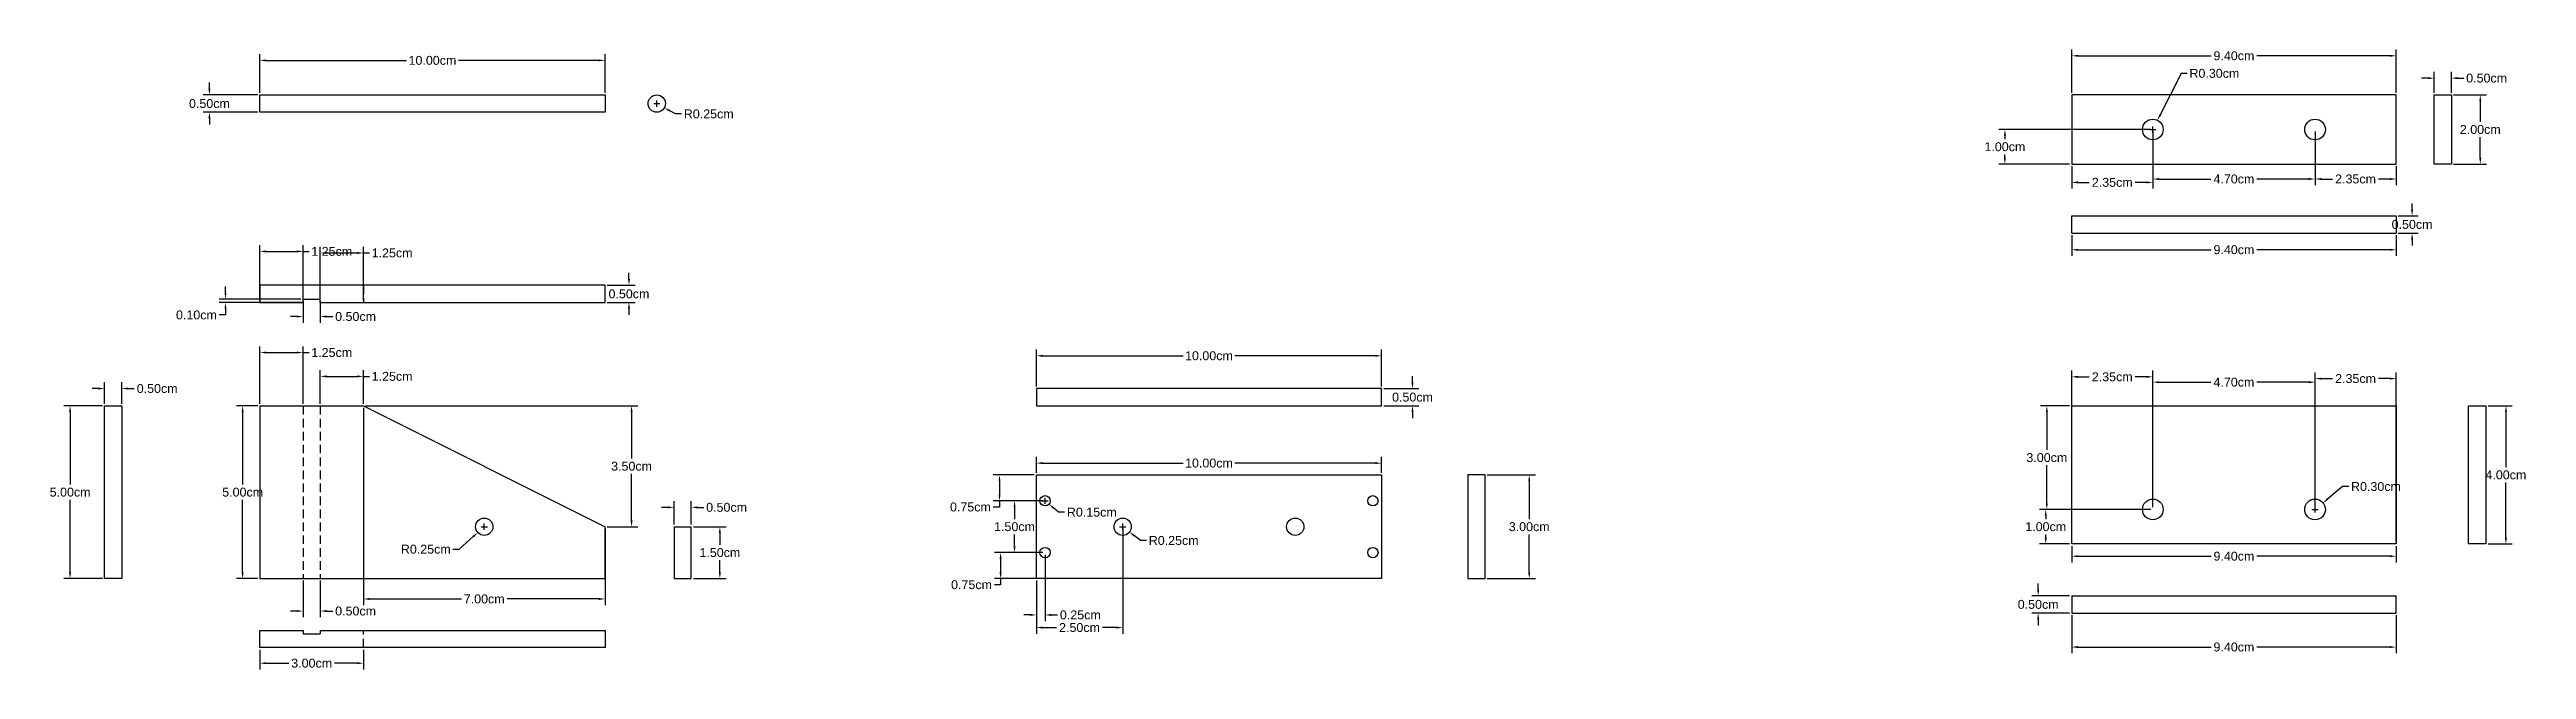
# Model space of a CAD drawing. Header units: inches. Extents: x 16.4 to 88.2, y 9.9 to 27.8.
import ezdxf

# ---------------------------------------------------------------- set-up
doc = ezdxf.new("R2010")
doc.units = ezdxf.units.IN
doc.header["$MEASUREMENT"] = 0
doc.linetypes.add('HIDDEN', pattern=[0.375, 0.25, -0.125])
doc.layers.add('dim', color=70, linetype='Continuous')
doc.styles.get("Standard").update_dxf_attribs({"font": 'arial.ttf'})
doc.dimstyles.get("Standard").update_dxf_attribs({"dimtxt": 0.2585, "dimasz": 0.18, "dimexe": 0.18, "dimexo": 0.0625, "dimgap": 0.09, "dimtad": 0, "dimtih": 1, "dimtoh": 1, "dimzin": 0, "dimdsep": 46, "dimtxsty": 'Standard', "dimcen": 0.09, "dimazin": 0, "dimtfac": 1, "dimtofl": 0, "dimtmove": 0, "dimatfit": 3, "dimfxl": 1, "dimtolj": 1, "dimtzin": 0, "dimarcsym": 0})

msp = doc.modelspace()

# ---------------------------------------------------------------- blocks, each defined once
blk = doc.blocks.new('*D1')
at = {"layer": 'Defpoints', "color": 0, "lineweight": -3, "transparency": 16777216}
for p in [(32.5, 27.5), (22.5, 26.5), (32.5, 26.5)]:
    blk.add_point(p, dxfattribs=at)
at = {"layer": 'dim', "color": 0, "lineweight": -2, "transparency": 16777216}
for p, q in [((22.5, 26.562), (22.5, 27.68)), ((22.68, 27.5), (26.749, 27.5)), ((32.32, 27.5), (28.251, 27.5)), ((32.5, 26.562), (32.5, 27.68))]:
    blk.add_line(p, q, dxfattribs=at)
at = {"layer": 'dim', "color": 0, "lineweight": -3, "transparency": 16777216}
for points in [[(22.68, 27.53), (22.68, 27.47), (22.5, 27.5)], [(32.32, 27.53), (32.32, 27.47), (32.5, 27.5)]]:
    blk.add_solid(points, dxfattribs=at)
at = {"layer": 'dim', "color": 0, "lineweight": -3, "transparency": 16777216, "insert": (27.5, 27.5), "char_height": 0.2585, "attachment_point": 5}
blk.add_mtext('\\A1;10.00cm', dxfattribs=at)
blk = doc.blocks.new('*D2')
at = {"layer": 'Defpoints', "color": 0, "lineweight": -3, "transparency": 16777216}
for p in [(21.037, 26), (22.5, 26.5), (22.5, 26)]:
    blk.add_point(p, dxfattribs=at)
at = {"layer": 'dim', "color": 0, "lineweight": -2, "transparency": 16777216}
for p, q in [((21.037, 26.68), (21.037, 26.86)), ((22.438, 26.5), (20.857, 26.5)), ((22.438, 26), (20.857, 26)), ((21.037, 25.82), (21.037, 25.64))]:
    blk.add_line(p, q, dxfattribs=at)
at = {"layer": 'dim', "color": 0, "lineweight": -3, "transparency": 16777216}
for points in [[(21.007, 26.68), (21.067, 26.68), (21.037, 26.5)], [(21.007, 25.82), (21.067, 25.82), (21.037, 26)]]:
    blk.add_solid(points, dxfattribs=at)
at = {"layer": 'dim', "color": 0, "lineweight": -3, "transparency": 16777216, "insert": (21.037, 26.25), "char_height": 0.2585, "attachment_point": 5}
blk.add_mtext('\\A1;0.50cm', dxfattribs=at)
blk = doc.blocks.new('*D3')
at = {"layer": 'Defpoints', "color": 0, "lineweight": -3, "transparency": 16777216}
for p in [(34, 26.25), (34.219, 26.129)]:
    blk.add_point(p, dxfattribs=at)
at = {"layer": 'dim', "color": 0, "lineweight": -2, "transparency": 16777216}
for p, q in [((33.91, 26.25), (34.09, 26.25)), ((34, 26.16), (34, 26.34)), ((34.54, 25.95), (34.376, 26.041)), ((34.72, 25.95), (34.54, 25.95))]:
    blk.add_line(p, q, dxfattribs=at)
at = {"layer": 'dim', "color": 0, "lineweight": -3, "transparency": 16777216}
blk.add_solid([(34.39, 26.067), (34.361, 26.015), (34.219, 26.129)], dxfattribs=at)
at = {"layer": 'dim', "color": 0, "lineweight": -3, "transparency": 16777216, "insert": (35.506, 25.95), "char_height": 0.2585, "attachment_point": 5}
blk.add_mtext('\\A1;R0.25cm', dxfattribs=at)
blk = doc.blocks.new('*D6')
at = {"layer": 'Defpoints', "color": 0, "lineweight": -3, "transparency": 16777216}
for p in [(23.75, 20.59), (24.25, 20.59), (24.25, 20.084)]:
    blk.add_point(p, dxfattribs=at)
at = {"layer": 'dim', "color": 0, "lineweight": -2, "transparency": 16777216}
for p, q in [((23.75, 20.527), (23.75, 19.904)), ((24.25, 20.527), (24.25, 19.904)), ((23.57, 20.084), (23.39, 20.084)), ((24.43, 20.084), (24.61, 20.084))]:
    blk.add_line(p, q, dxfattribs=at)
at = {"layer": 'dim', "color": 0, "lineweight": -3, "transparency": 16777216}
for points in [[(23.57, 20.114), (23.57, 20.054), (23.75, 20.084)], [(24.43, 20.114), (24.43, 20.054), (24.25, 20.084)]]:
    blk.add_solid(points, dxfattribs=at)
at = {"layer": 'dim', "color": 0, "lineweight": -3, "transparency": 16777216, "insert": (25.273, 20.084), "char_height": 0.2585, "attachment_point": 5}
blk.add_mtext('\\A1;0.50cm', dxfattribs=at)
blk = doc.blocks.new('*D7')
at = {"layer": 'Defpoints', "color": 0, "lineweight": -3, "transparency": 16777216}
for p in [(21.503, 20.49), (23.75, 20.59), (23.75, 20.49)]:
    blk.add_point(p, dxfattribs=at)
at = {"layer": 'dim', "color": 0, "lineweight": -2, "transparency": 16777216}
for p, q in [((21.503, 20.77), (21.503, 20.95)), ((23.688, 20.59), (21.323, 20.59)), ((23.688, 20.49), (21.323, 20.49)), ((21.503, 20.13), (21.323, 20.13)), ((21.503, 20.31), (21.503, 20.13))]:
    blk.add_line(p, q, dxfattribs=at)
at = {"layer": 'dim', "color": 0, "lineweight": -3, "transparency": 16777216}
for points in [[(21.473, 20.77), (21.533, 20.77), (21.503, 20.59)], [(21.473, 20.31), (21.533, 20.31), (21.503, 20.49)]]:
    blk.add_solid(points, dxfattribs=at)
at = {"layer": 'dim', "color": 0, "lineweight": -3, "transparency": 16777216, "insert": (20.66, 20.13), "char_height": 0.2585, "attachment_point": 5}
blk.add_mtext('\\A1;0.10cm', dxfattribs=at)
blk = doc.blocks.new('*D8')
at = {"layer": 'Defpoints', "color": 0, "lineweight": -3, "transparency": 16777216}
for p in [(32.5, 20.99), (32.5, 20.49), (33.194, 20.49)]:
    blk.add_point(p, dxfattribs=at)
at = {"layer": 'dim', "color": 0, "lineweight": -2, "transparency": 16777216}
for p, q in [((32.563, 20.99), (33.374, 20.99)), ((33.194, 21.17), (33.194, 21.35)), ((32.563, 20.49), (33.374, 20.49)), ((33.194, 20.31), (33.194, 20.13))]:
    blk.add_line(p, q, dxfattribs=at)
at = {"layer": 'dim', "color": 0, "lineweight": -3, "transparency": 16777216}
for points in [[(33.164, 21.17), (33.224, 21.17), (33.194, 20.99)], [(33.164, 20.31), (33.224, 20.31), (33.194, 20.49)]]:
    blk.add_solid(points, dxfattribs=at)
at = {"layer": 'dim', "color": 0, "lineweight": -3, "transparency": 16777216, "insert": (33.194, 20.74), "char_height": 0.2585, "attachment_point": 5}
blk.add_mtext('\\A1;0.50cm', dxfattribs=at)
blk = doc.blocks.new('*D9')
at = {"layer": 'Defpoints', "color": 0, "lineweight": -3, "transparency": 16777216}
for p in [(18, 17.5), (17, 12.5), (18, 12.5)]:
    blk.add_point(p, dxfattribs=at)
at = {"layer": 'dim', "color": 0, "lineweight": -2, "transparency": 16777216}
for p, q in [((17.938, 17.5), (16.82, 17.5)), ((17, 17.32), (17, 15.222)), ((17, 12.68), (17, 14.778)), ((17.938, 12.5), (16.82, 12.5))]:
    blk.add_line(p, q, dxfattribs=at)
at = {"layer": 'dim', "color": 0, "lineweight": -3, "transparency": 16777216}
for points in [[(16.97, 17.32), (17.03, 17.32), (17, 17.5)], [(16.97, 12.68), (17.03, 12.68), (17, 12.5)]]:
    blk.add_solid(points, dxfattribs=at)
at = {"layer": 'dim', "color": 0, "lineweight": -3, "transparency": 16777216, "insert": (17, 15), "char_height": 0.2585, "attachment_point": 5}
blk.add_mtext('\\A1;5.00cm', dxfattribs=at)
blk = doc.blocks.new('*D10')
at = {"layer": 'Defpoints', "color": 0, "lineweight": -3, "transparency": 16777216}
for p in [(18.5, 18), (18, 17.5), (18.5, 17.5)]:
    blk.add_point(p, dxfattribs=at)
at = {"layer": 'dim', "color": 0, "lineweight": -2, "transparency": 16777216}
for p, q in [((17.82, 18), (17.64, 18)), ((18, 17.562), (18, 18.18)), ((18.5, 17.562), (18.5, 18.18)), ((18.68, 18), (18.86, 18))]:
    blk.add_line(p, q, dxfattribs=at)
at = {"layer": 'dim', "color": 0, "lineweight": -3, "transparency": 16777216}
for points in [[(17.82, 18.03), (17.82, 17.97), (18, 18)], [(18.68, 18.03), (18.68, 17.97), (18.5, 18)]]:
    blk.add_solid(points, dxfattribs=at)
at = {"layer": 'dim', "color": 0, "lineweight": -3, "transparency": 16777216, "insert": (19.523, 18), "char_height": 0.2585, "attachment_point": 5}
blk.add_mtext('\\A1;0.50cm', dxfattribs=at)
blk = doc.blocks.new('*D11')
at = {"layer": 'Defpoints', "color": 0, "lineweight": -3, "transparency": 16777216}
for p in [(22.5, 17.5), (22, 12.5), (22.5, 12.5)]:
    blk.add_point(p, dxfattribs=at)
at = {"layer": 'dim', "color": 0, "lineweight": -2, "transparency": 16777216}
for p, q in [((22.438, 17.5), (21.82, 17.5)), ((22, 17.32), (22, 15.222)), ((22, 12.68), (22, 14.778)), ((22.438, 12.5), (21.82, 12.5))]:
    blk.add_line(p, q, dxfattribs=at)
at = {"layer": 'dim', "color": 0, "lineweight": -3, "transparency": 16777216}
for points in [[(21.97, 17.32), (22.03, 17.32), (22, 17.5)], [(21.97, 12.68), (22.03, 12.68), (22, 12.5)]]:
    blk.add_solid(points, dxfattribs=at)
at = {"layer": 'dim', "color": 0, "lineweight": -3, "transparency": 16777216, "insert": (22, 15), "char_height": 0.2585, "attachment_point": 5}
blk.add_mtext('\\A1;5.00cm', dxfattribs=at)
blk = doc.blocks.new('*D14')
at = {"layer": 'Defpoints', "color": 0, "lineweight": -3, "transparency": 16777216}
for p in [(28.814, 13.833), (29, 14)]:
    blk.add_point(p, dxfattribs=at)
at = {"layer": 'dim', "color": 0, "lineweight": -2, "transparency": 16777216}
for p, q in [((28.273, 13.348), (28.68, 13.713)), ((28.91, 14), (29.09, 14)), ((29, 13.91), (29, 14.09)), ((28.093, 13.348), (28.273, 13.348))]:
    blk.add_line(p, q, dxfattribs=at)
at = {"layer": 'dim', "color": 0, "lineweight": -3, "transparency": 16777216}
blk.add_solid([(28.66, 13.735), (28.7, 13.691), (28.814, 13.833)], dxfattribs=at)
at = {"layer": 'dim', "color": 0, "lineweight": -3, "transparency": 16777216, "insert": (27.307, 13.348), "char_height": 0.2585, "attachment_point": 5}
blk.add_mtext('\\A1;R0.25cm', dxfattribs=at)
blk = doc.blocks.new('*D15')
at = {"layer": 'Defpoints', "color": 0, "lineweight": -3, "transparency": 16777216}
for p in [(25.5, 17.5), (32.5, 14), (33.269, 14)]:
    blk.add_point(p, dxfattribs=at)
at = {"layer": 'dim', "color": 0, "lineweight": -2, "transparency": 16777216}
for p, q in [((25.563, 17.5), (33.449, 17.5)), ((33.269, 17.32), (33.269, 15.972)), ((33.269, 14.18), (33.269, 15.528)), ((32.563, 14), (33.449, 14))]:
    blk.add_line(p, q, dxfattribs=at)
at = {"layer": 'dim', "color": 0, "lineweight": -3, "transparency": 16777216}
for points in [[(33.239, 17.32), (33.299, 17.32), (33.269, 17.5)], [(33.239, 14.18), (33.299, 14.18), (33.269, 14)]]:
    blk.add_solid(points, dxfattribs=at)
at = {"layer": 'dim', "color": 0, "lineweight": -3, "transparency": 16777216, "insert": (33.269, 15.75), "char_height": 0.2585, "attachment_point": 5}
blk.add_mtext('\\A1;3.50cm', dxfattribs=at)
blk = doc.blocks.new('*D16')
at = {"layer": 'Defpoints', "color": 0, "lineweight": -3, "transparency": 16777216}
for p in [(25.5, 17.5), (32.5, 14), (32.5, 11.908)]:
    blk.add_point(p, dxfattribs=at)
at = {"layer": 'dim', "color": 0, "lineweight": -2, "transparency": 16777216}
for p, q in [((25.5, 17.438), (25.5, 11.728)), ((32.5, 13.938), (32.5, 11.728)), ((25.68, 11.908), (28.338, 11.908)), ((32.32, 11.908), (29.662, 11.908))]:
    blk.add_line(p, q, dxfattribs=at)
at = {"layer": 'dim', "color": 0, "lineweight": -3, "transparency": 16777216}
for points in [[(25.68, 11.938), (25.68, 11.878), (25.5, 11.908)], [(32.32, 11.938), (32.32, 11.878), (32.5, 11.908)]]:
    blk.add_solid(points, dxfattribs=at)
at = {"layer": 'dim', "color": 0, "lineweight": -3, "transparency": 16777216, "insert": (29, 11.908), "char_height": 0.2585, "attachment_point": 5}
blk.add_mtext('\\A1;7.00cm', dxfattribs=at)
blk = doc.blocks.new('*D17')
at = {"layer": 'Defpoints', "color": 0, "lineweight": -3, "transparency": 16777216}
for p in [(35, 14.56), (34.5, 14), (35, 14)]:
    blk.add_point(p, dxfattribs=at)
at = {"layer": 'dim', "color": 0, "lineweight": -2, "transparency": 16777216}
for p, q in [((34.32, 14.56), (34.14, 14.56)), ((34.5, 14.062), (34.5, 14.74)), ((35, 14.062), (35, 14.74)), ((35.18, 14.56), (35.36, 14.56))]:
    blk.add_line(p, q, dxfattribs=at)
at = {"layer": 'dim', "color": 0, "lineweight": -3, "transparency": 16777216}
for points in [[(34.32, 14.59), (34.32, 14.53), (34.5, 14.56)], [(35.18, 14.59), (35.18, 14.53), (35, 14.56)]]:
    blk.add_solid(points, dxfattribs=at)
at = {"layer": 'dim', "color": 0, "lineweight": -3, "transparency": 16777216, "insert": (36.023, 14.56), "char_height": 0.2585, "attachment_point": 5}
blk.add_mtext('\\A1;0.50cm', dxfattribs=at)
blk = doc.blocks.new('*D18')
at = {"layer": 'Defpoints', "color": 0, "lineweight": -3, "transparency": 16777216}
for p in [(35, 14), (35, 12.5), (35.828, 12.5)]:
    blk.add_point(p, dxfattribs=at)
at = {"layer": 'dim', "color": 0, "lineweight": -2, "transparency": 16777216}
for p, q in [((35.063, 14), (36.008, 14)), ((35.828, 13.82), (35.828, 13.472)), ((35.828, 12.68), (35.828, 13.028)), ((35.063, 12.5), (36.008, 12.5))]:
    blk.add_line(p, q, dxfattribs=at)
at = {"layer": 'dim', "color": 0, "lineweight": -3, "transparency": 16777216}
for points in [[(35.798, 13.82), (35.858, 13.82), (35.828, 14)], [(35.798, 12.68), (35.858, 12.68), (35.828, 12.5)]]:
    blk.add_solid(points, dxfattribs=at)
at = {"layer": 'dim', "color": 0, "lineweight": -3, "transparency": 16777216, "insert": (35.828, 13.25), "char_height": 0.2585, "attachment_point": 5}
blk.add_mtext('\\A1;1.50cm', dxfattribs=at)
blk = doc.blocks.new('*D22')
at = {"layer": 'Defpoints', "color": 0, "lineweight": -3, "transparency": 16777216}
for p in [(22.5, 10.5), (25.5, 10.5), (25.5, 10.049)]:
    blk.add_point(p, dxfattribs=at)
at = {"layer": 'dim', "color": 0, "lineweight": -2, "transparency": 16777216}
for p, q in [((22.5, 10.438), (22.5, 9.869)), ((22.68, 10.049), (23.337, 10.049)), ((25.32, 10.049), (24.663, 10.049)), ((25.5, 10.438), (25.5, 9.869))]:
    blk.add_line(p, q, dxfattribs=at)
at = {"layer": 'dim', "color": 0, "lineweight": -3, "transparency": 16777216}
for points in [[(22.68, 10.079), (22.68, 10.019), (22.5, 10.049)], [(25.32, 10.079), (25.32, 10.019), (25.5, 10.049)]]:
    blk.add_solid(points, dxfattribs=at)
at = {"layer": 'dim', "color": 0, "lineweight": -3, "transparency": 16777216, "insert": (24, 10.049), "char_height": 0.2585, "attachment_point": 5}
blk.add_mtext('\\A1;3.00cm', dxfattribs=at)
blk = doc.blocks.new('*D23')
at = {"layer": 'Defpoints', "color": 0, "lineweight": -3, "transparency": 16777216}
for p in [(55, 18.948), (45, 18), (55, 18)]:
    blk.add_point(p, dxfattribs=at)
at = {"layer": 'dim', "color": 0, "lineweight": -2, "transparency": 16777216}
for p, q in [((45, 18.062), (45, 19.128)), ((45.18, 18.948), (49.249, 18.948)), ((54.82, 18.948), (50.751, 18.948)), ((55, 18.062), (55, 19.128))]:
    blk.add_line(p, q, dxfattribs=at)
at = {"layer": 'dim', "color": 0, "lineweight": -3, "transparency": 16777216}
for points in [[(45.18, 18.978), (45.18, 18.918), (45, 18.948)], [(54.82, 18.978), (54.82, 18.918), (55, 18.948)]]:
    blk.add_solid(points, dxfattribs=at)
at = {"layer": 'dim', "color": 0, "lineweight": -3, "transparency": 16777216, "insert": (50, 18.948), "char_height": 0.2585, "attachment_point": 5}
blk.add_mtext('\\A1;10.00cm', dxfattribs=at)
blk = doc.blocks.new('*D24')
at = {"layer": 'Defpoints', "color": 0, "lineweight": -3, "transparency": 16777216}
for p in [(55, 18), (55.898, 18), (55, 17.5)]:
    blk.add_point(p, dxfattribs=at)
at = {"layer": 'dim', "color": 0, "lineweight": -2, "transparency": 16777216}
for p, q in [((55.063, 18), (56.078, 18)), ((55.898, 18.18), (55.898, 18.36)), ((55.063, 17.5), (56.078, 17.5)), ((55.898, 17.32), (55.898, 17.14))]:
    blk.add_line(p, q, dxfattribs=at)
at = {"layer": 'dim', "color": 0, "lineweight": -3, "transparency": 16777216}
for points in [[(55.868, 18.18), (55.928, 18.18), (55.898, 18)], [(55.868, 17.32), (55.928, 17.32), (55.898, 17.5)]]:
    blk.add_solid(points, dxfattribs=at)
at = {"layer": 'dim', "color": 0, "lineweight": -3, "transparency": 16777216, "insert": (55.898, 17.75), "char_height": 0.2585, "attachment_point": 5}
blk.add_mtext('\\A1;0.50cm', dxfattribs=at)
blk = doc.blocks.new('*D25')
at = {"layer": 'Defpoints', "color": 0, "lineweight": -3, "transparency": 16777216}
for p in [(55, 15.841), (45, 15.5), (55, 15.5)]:
    blk.add_point(p, dxfattribs=at)
at = {"layer": 'dim', "color": 0, "lineweight": -2, "transparency": 16777216}
for p, q in [((45, 15.562), (45, 16.021)), ((45.18, 15.841), (49.249, 15.841)), ((54.82, 15.841), (50.751, 15.841)), ((55, 15.562), (55, 16.021))]:
    blk.add_line(p, q, dxfattribs=at)
at = {"layer": 'dim', "color": 0, "lineweight": -3, "transparency": 16777216}
for points in [[(45.18, 15.871), (45.18, 15.811), (45, 15.841)], [(54.82, 15.871), (54.82, 15.811), (55, 15.841)]]:
    blk.add_solid(points, dxfattribs=at)
at = {"layer": 'dim', "color": 0, "lineweight": -3, "transparency": 16777216, "insert": (50, 15.841), "char_height": 0.2585, "attachment_point": 5}
blk.add_mtext('\\A1;10.00cm', dxfattribs=at)
blk = doc.blocks.new('*D27')
at = {"layer": 'Defpoints', "color": 0, "lineweight": -3, "transparency": 16777216}
for p in [(45.25, 14.75), (45.364, 14.653)]:
    blk.add_point(p, dxfattribs=at)
at = {"layer": 'dim', "color": 0, "lineweight": -2, "transparency": 16777216}
for p, q in [((45.16, 14.75), (45.34, 14.75)), ((45.25, 14.66), (45.25, 14.84)), ((45.639, 14.42), (45.502, 14.536)), ((45.819, 14.42), (45.639, 14.42))]:
    blk.add_line(p, q, dxfattribs=at)
at = {"layer": 'dim', "color": 0, "lineweight": -3, "transparency": 16777216}
blk.add_solid([(45.521, 14.559), (45.482, 14.514), (45.364, 14.653)], dxfattribs=at)
at = {"layer": 'dim', "color": 0, "lineweight": -3, "transparency": 16777216, "insert": (46.606, 14.42), "char_height": 0.2585, "attachment_point": 5}
blk.add_mtext('\\A1;R0.15cm', dxfattribs=at)
blk = doc.blocks.new('*D28')
at = {"layer": 'Defpoints', "color": 0, "lineweight": -3, "transparency": 16777216}
for p in [(47.5, 14), (47.697, 13.846)]:
    blk.add_point(p, dxfattribs=at)
at = {"layer": 'dim', "color": 0, "lineweight": -2, "transparency": 16777216}
for p, q in [((47.41, 14), (47.59, 14)), ((47.5, 13.91), (47.5, 14.09)), ((48.012, 13.6), (47.839, 13.735)), ((48.192, 13.6), (48.012, 13.6))]:
    blk.add_line(p, q, dxfattribs=at)
at = {"layer": 'dim', "color": 0, "lineweight": -3, "transparency": 16777216}
blk.add_solid([(47.857, 13.759), (47.82, 13.712), (47.697, 13.846)], dxfattribs=at)
at = {"layer": 'dim', "color": 0, "lineweight": -3, "transparency": 16777216, "insert": (48.979, 13.6), "char_height": 0.2585, "attachment_point": 5}
blk.add_mtext('\\A1;R0.25cm', dxfattribs=at)
blk = doc.blocks.new('*D30')
at = {"layer": 'Defpoints', "color": 0, "lineweight": -3, "transparency": 16777216}
for p in [(23.75, 21.97), (22.5, 20.49), (23.75, 20.49)]:
    blk.add_point(p, dxfattribs=at)
at = {"layer": 'dim', "color": 0, "lineweight": -2, "transparency": 16777216}
for p, q in [((22.5, 20.552), (22.5, 22.15)), ((22.68, 21.97), (23.57, 21.97)), ((23.75, 20.552), (23.75, 22.15)), ((23.75, 21.97), (23.93, 21.97))]:
    blk.add_line(p, q, dxfattribs=at)
at = {"layer": 'dim', "color": 0, "lineweight": -3, "transparency": 16777216}
for points in [[(22.68, 22), (22.68, 21.94), (22.5, 21.97)], [(23.57, 22), (23.57, 21.94), (23.75, 21.97)]]:
    blk.add_solid(points, dxfattribs=at)
at = {"layer": 'dim', "color": 0, "lineweight": -3, "transparency": 16777216, "insert": (24.581, 21.97), "char_height": 0.2585, "attachment_point": 5}
blk.add_mtext('\\A1;1.25cm', dxfattribs=at)
blk = doc.blocks.new('*D31')
at = {"layer": 'Defpoints', "color": 0, "lineweight": -3, "transparency": 16777216}
for p in [(25.5, 21.925), (24.25, 20.49), (25.5, 20.49)]:
    blk.add_point(p, dxfattribs=at)
at = {"layer": 'dim', "color": 0, "lineweight": -2, "transparency": 16777216}
for p, q in [((24.25, 20.552), (24.25, 22.105)), ((24.43, 21.925), (25.32, 21.925)), ((25.5, 20.552), (25.5, 22.105)), ((25.5, 21.925), (25.68, 21.925))]:
    blk.add_line(p, q, dxfattribs=at)
at = {"layer": 'dim', "color": 0, "lineweight": -3, "transparency": 16777216}
for points in [[(24.43, 21.955), (24.43, 21.895), (24.25, 21.925)], [(25.32, 21.955), (25.32, 21.895), (25.5, 21.925)]]:
    blk.add_solid(points, dxfattribs=at)
at = {"layer": 'dim', "color": 0, "lineweight": -3, "transparency": 16777216, "insert": (26.331, 21.925), "char_height": 0.2585, "attachment_point": 5}
blk.add_mtext('\\A1;1.25cm', dxfattribs=at)
blk = doc.blocks.new('*D32')
at = {"layer": 'Defpoints', "color": 0, "lineweight": -3, "transparency": 16777216}
for p in [(25.5, 18.352), (24.25, 17.5), (25.5, 17.5)]:
    blk.add_point(p, dxfattribs=at)
at = {"layer": 'dim', "color": 0, "lineweight": -2, "transparency": 16777216}
for p, q in [((24.25, 17.562), (24.25, 18.532)), ((24.43, 18.352), (25.32, 18.352)), ((25.5, 17.562), (25.5, 18.532)), ((25.5, 18.352), (25.68, 18.352))]:
    blk.add_line(p, q, dxfattribs=at)
at = {"layer": 'dim', "color": 0, "lineweight": -3, "transparency": 16777216}
for points in [[(24.43, 18.382), (24.43, 18.322), (24.25, 18.352)], [(25.32, 18.382), (25.32, 18.322), (25.5, 18.352)]]:
    blk.add_solid(points, dxfattribs=at)
at = {"layer": 'dim', "color": 0, "lineweight": -3, "transparency": 16777216, "insert": (26.331, 18.352), "char_height": 0.2585, "attachment_point": 5}
blk.add_mtext('\\A1;1.25cm', dxfattribs=at)
blk = doc.blocks.new('*D33')
at = {"layer": 'Defpoints', "color": 0, "lineweight": -3, "transparency": 16777216}
for p in [(45.25, 13.25), (45, 12.5), (45.25, 11.446)]:
    blk.add_point(p, dxfattribs=at)
at = {"layer": 'dim', "color": 0, "lineweight": -2, "transparency": 16777216}
for p, q in [((45.25, 13.188), (45.25, 11.266)), ((45, 12.438), (45, 11.266)), ((44.82, 11.446), (44.64, 11.446)), ((45.43, 11.446), (45.61, 11.446))]:
    blk.add_line(p, q, dxfattribs=at)
at = {"layer": 'dim', "color": 0, "lineweight": -3, "transparency": 16777216}
for points in [[(44.82, 11.476), (44.82, 11.416), (45, 11.446)], [(45.43, 11.476), (45.43, 11.416), (45.25, 11.446)]]:
    blk.add_solid(points, dxfattribs=at)
at = {"layer": 'dim', "color": 0, "lineweight": -3, "transparency": 16777216, "insert": (46.273, 11.446), "char_height": 0.2585, "attachment_point": 5}
blk.add_mtext('\\A1;0.25cm', dxfattribs=at)
blk = doc.blocks.new('*D34')
at = {"layer": 'Defpoints', "color": 0, "lineweight": -3, "transparency": 16777216}
for p in [(47.5, 14), (45, 12.5), (47.5, 11.08)]:
    blk.add_point(p, dxfattribs=at)
at = {"layer": 'dim', "color": 0, "lineweight": -2, "transparency": 16777216}
for p, q in [((47.5, 13.938), (47.5, 10.9)), ((45, 12.438), (45, 10.9)), ((45.18, 11.08), (45.585, 11.08)), ((47.32, 11.08), (46.915, 11.08))]:
    blk.add_line(p, q, dxfattribs=at)
at = {"layer": 'dim', "color": 0, "lineweight": -3, "transparency": 16777216}
for points in [[(45.18, 11.11), (45.18, 11.05), (45, 11.08)], [(47.32, 11.11), (47.32, 11.05), (47.5, 11.08)]]:
    blk.add_solid(points, dxfattribs=at)
at = {"layer": 'dim', "color": 0, "lineweight": -3, "transparency": 16777216, "insert": (46.25, 11.08), "char_height": 0.2585, "attachment_point": 5}
blk.add_mtext('\\A1;2.50cm', dxfattribs=at)
blk = doc.blocks.new('*D38')
at = {"layer": 'Defpoints', "color": 0, "lineweight": -3, "transparency": 16777216}
for p in [(45, 15.5), (43.931, 14.75), (45.25, 14.75)]:
    blk.add_point(p, dxfattribs=at)
at = {"layer": 'dim', "color": 0, "lineweight": -2, "transparency": 16777216}
for p, q in [((44.938, 15.5), (43.751, 15.5)), ((43.931, 15.32), (43.931, 14.93)), ((45.188, 14.75), (43.751, 14.75)), ((43.931, 14.57), (43.751, 14.57)), ((43.931, 14.75), (43.931, 14.57))]:
    blk.add_line(p, q, dxfattribs=at)
at = {"layer": 'dim', "color": 0, "lineweight": -3, "transparency": 16777216}
for points in [[(43.901, 15.32), (43.961, 15.32), (43.931, 15.5)], [(43.901, 14.93), (43.961, 14.93), (43.931, 14.75)]]:
    blk.add_solid(points, dxfattribs=at)
at = {"layer": 'dim', "color": 0, "lineweight": -3, "transparency": 16777216, "insert": (43.088, 14.57), "char_height": 0.2585, "attachment_point": 5}
blk.add_mtext('\\A1;0.75cm', dxfattribs=at)
blk = doc.blocks.new('*D39')
at = {"layer": 'Defpoints', "color": 0, "lineweight": -3, "transparency": 16777216}
for p in [(45.25, 14.75), (44.366, 13.25), (45.25, 13.25)]:
    blk.add_point(p, dxfattribs=at)
at = {"layer": 'dim', "color": 0, "lineweight": -2, "transparency": 16777216}
for p, q in [((45.188, 14.75), (44.186, 14.75)), ((44.366, 14.57), (44.366, 14.222)), ((44.366, 13.43), (44.366, 13.778)), ((45.188, 13.25), (44.186, 13.25))]:
    blk.add_line(p, q, dxfattribs=at)
at = {"layer": 'dim', "color": 0, "lineweight": -3, "transparency": 16777216}
for points in [[(44.336, 14.57), (44.396, 14.57), (44.366, 14.75)], [(44.336, 13.43), (44.396, 13.43), (44.366, 13.25)]]:
    blk.add_solid(points, dxfattribs=at)
at = {"layer": 'dim', "color": 0, "lineweight": -3, "transparency": 16777216, "insert": (44.366, 14), "char_height": 0.2585, "attachment_point": 5}
blk.add_mtext('\\A1;1.50cm', dxfattribs=at)
blk = doc.blocks.new('*D40')
at = {"layer": 'Defpoints', "color": 0, "lineweight": -3, "transparency": 16777216}
for p in [(45.25, 13.25), (43.963, 12.5), (45.25, 12.5)]:
    blk.add_point(p, dxfattribs=at)
at = {"layer": 'dim', "color": 0, "lineweight": -2, "transparency": 16777216}
for p, q in [((45.188, 13.25), (43.783, 13.25)), ((43.963, 13.07), (43.963, 12.68)), ((45.188, 12.5), (43.783, 12.5)), ((43.963, 12.32), (43.783, 12.32)), ((43.963, 12.5), (43.963, 12.32))]:
    blk.add_line(p, q, dxfattribs=at)
at = {"layer": 'dim', "color": 0, "lineweight": -3, "transparency": 16777216}
for points in [[(43.933, 13.07), (43.993, 13.07), (43.963, 13.25)], [(43.933, 12.68), (43.993, 12.68), (43.963, 12.5)]]:
    blk.add_solid(points, dxfattribs=at)
at = {"layer": 'dim', "color": 0, "lineweight": -3, "transparency": 16777216, "insert": (43.12, 12.32), "char_height": 0.2585, "attachment_point": 5}
blk.add_mtext('\\A1;0.75cm', dxfattribs=at)
blk = doc.blocks.new('*D41')
at = {"layer": 'Defpoints', "color": 0, "lineweight": -3, "transparency": 16777216}
for p in [(58, 15.5), (58, 12.5), (59.28, 12.5)]:
    blk.add_point(p, dxfattribs=at)
at = {"layer": 'dim', "color": 0, "lineweight": -2, "transparency": 16777216}
for p, q in [((58.063, 15.5), (59.46, 15.5)), ((59.28, 15.32), (59.28, 14.222)), ((59.28, 12.68), (59.28, 13.778)), ((58.063, 12.5), (59.46, 12.5))]:
    blk.add_line(p, q, dxfattribs=at)
at = {"layer": 'dim', "color": 0, "lineweight": -3, "transparency": 16777216}
for points in [[(59.25, 15.32), (59.31, 15.32), (59.28, 15.5)], [(59.25, 12.68), (59.31, 12.68), (59.28, 12.5)]]:
    blk.add_solid(points, dxfattribs=at)
at = {"layer": 'dim', "color": 0, "lineweight": -3, "transparency": 16777216, "insert": (59.28, 14), "char_height": 0.2585, "attachment_point": 5}
blk.add_mtext('\\A1;3.00cm', dxfattribs=at)
blk = doc.blocks.new('*D42')
at = {"layer": 'Defpoints', "color": 0, "lineweight": -3, "transparency": 16777216}
for p in [(75, 13.5), (84.4, 13.5), (84.4, 13.146)]:
    blk.add_point(p, dxfattribs=at)
at = {"layer": 'dim', "color": 0, "lineweight": -2, "transparency": 16777216}
for p, q in [((75, 13.438), (75, 12.966)), ((75.18, 13.146), (79.037, 13.146)), ((84.22, 13.146), (80.363, 13.146)), ((84.4, 13.438), (84.4, 12.966))]:
    blk.add_line(p, q, dxfattribs=at)
at = {"layer": 'dim', "color": 0, "lineweight": -3, "transparency": 16777216}
for points in [[(75.18, 13.176), (75.18, 13.116), (75, 13.146)], [(84.22, 13.176), (84.22, 13.116), (84.4, 13.146)]]:
    blk.add_solid(points, dxfattribs=at)
at = {"layer": 'dim', "color": 0, "lineweight": -3, "transparency": 16777216, "insert": (79.7, 13.146), "char_height": 0.2585, "attachment_point": 5}
blk.add_mtext('\\A1;9.40cm', dxfattribs=at)
blk = doc.blocks.new('*D43')
at = {"layer": 'Defpoints', "color": 0, "lineweight": -3, "transparency": 16777216}
for p in [(77.35, 18.339), (77.35, 14.5), (75, 13.5)]:
    blk.add_point(p, dxfattribs=at)
at = {"layer": 'dim', "color": 0, "lineweight": -2, "transparency": 16777216}
for p, q in [((75, 13.562), (75, 18.519)), ((75.18, 18.339), (75.51, 18.339)), ((77.17, 18.339), (76.84, 18.339)), ((77.35, 14.562), (77.35, 18.519))]:
    blk.add_line(p, q, dxfattribs=at)
at = {"layer": 'dim', "color": 0, "lineweight": -3, "transparency": 16777216}
for points in [[(75.18, 18.369), (75.18, 18.309), (75, 18.339)], [(77.17, 18.369), (77.17, 18.309), (77.35, 18.339)]]:
    blk.add_solid(points, dxfattribs=at)
at = {"layer": 'dim', "color": 0, "lineweight": -3, "transparency": 16777216, "insert": (76.175, 18.339), "char_height": 0.2585, "attachment_point": 5}
blk.add_mtext('\\A1;2.35cm', dxfattribs=at)
blk = doc.blocks.new('*D44')
at = {"layer": 'Defpoints', "color": 0, "lineweight": -3, "transparency": 16777216}
for p in [(84.4, 18.287), (82.05, 14.5), (84.4, 13.5)]:
    blk.add_point(p, dxfattribs=at)
at = {"layer": 'dim', "color": 0, "lineweight": -2, "transparency": 16777216}
for p, q in [((82.05, 14.562), (82.05, 18.467)), ((82.23, 18.287), (82.56, 18.287)), ((84.22, 18.287), (83.89, 18.287)), ((84.4, 13.562), (84.4, 18.467))]:
    blk.add_line(p, q, dxfattribs=at)
at = {"layer": 'dim', "color": 0, "lineweight": -3, "transparency": 16777216}
for points in [[(82.23, 18.317), (82.23, 18.257), (82.05, 18.287)], [(84.22, 18.317), (84.22, 18.257), (84.4, 18.287)]]:
    blk.add_solid(points, dxfattribs=at)
at = {"layer": 'dim', "color": 0, "lineweight": -3, "transparency": 16777216, "insert": (83.225, 18.287), "char_height": 0.2585, "attachment_point": 5}
blk.add_mtext('\\A1;2.35cm', dxfattribs=at)
blk = doc.blocks.new('*D45')
at = {"layer": 'Defpoints', "color": 0, "lineweight": -3, "transparency": 16777216}
for p in [(82.05, 18.184), (77.35, 14.5), (82.05, 14.5)]:
    blk.add_point(p, dxfattribs=at)
at = {"layer": 'dim', "color": 0, "lineweight": -2, "transparency": 16777216}
for p, q in [((77.35, 14.562), (77.35, 18.364)), ((77.53, 18.184), (79.032, 18.184)), ((81.87, 18.184), (80.368, 18.184)), ((82.05, 14.562), (82.05, 18.364))]:
    blk.add_line(p, q, dxfattribs=at)
at = {"layer": 'dim', "color": 0, "lineweight": -3, "transparency": 16777216}
for points in [[(77.53, 18.214), (77.53, 18.154), (77.35, 18.184)], [(81.87, 18.214), (81.87, 18.154), (82.05, 18.184)]]:
    blk.add_solid(points, dxfattribs=at)
at = {"layer": 'dim', "color": 0, "lineweight": -3, "transparency": 16777216, "insert": (79.7, 18.184), "char_height": 0.2585, "attachment_point": 5}
blk.add_mtext('\\A1;4.70cm', dxfattribs=at)
blk = doc.blocks.new('*D47')
at = {"layer": 'Defpoints', "color": 0, "lineweight": -3, "transparency": 16777216}
for p in [(74.028, 11.5), (75, 12), (75, 11.5)]:
    blk.add_point(p, dxfattribs=at)
at = {"layer": 'dim', "color": 0, "lineweight": -2, "transparency": 16777216}
for p, q in [((74.028, 12.18), (74.028, 12.36)), ((74.938, 12), (73.848, 12)), ((74.938, 11.5), (73.848, 11.5)), ((74.028, 11.32), (74.028, 11.14))]:
    blk.add_line(p, q, dxfattribs=at)
at = {"layer": 'dim', "color": 0, "lineweight": -3, "transparency": 16777216}
for points in [[(73.998, 12.18), (74.058, 12.18), (74.028, 12)], [(73.998, 11.32), (74.058, 11.32), (74.028, 11.5)]]:
    blk.add_solid(points, dxfattribs=at)
at = {"layer": 'dim', "color": 0, "lineweight": -3, "transparency": 16777216, "insert": (74.028, 11.75), "char_height": 0.2585, "attachment_point": 5}
blk.add_mtext('\\A1;0.50cm', dxfattribs=at)
blk = doc.blocks.new('*D48')
at = {"layer": 'Defpoints', "color": 0, "lineweight": -3, "transparency": 16777216}
for p in [(75, 11.5), (84.4, 11.5), (84.4, 10.516)]:
    blk.add_point(p, dxfattribs=at)
at = {"layer": 'dim', "color": 0, "lineweight": -2, "transparency": 16777216}
for p, q in [((75, 11.438), (75, 10.336)), ((84.4, 11.438), (84.4, 10.336)), ((75.18, 10.516), (79.037, 10.516)), ((84.22, 10.516), (80.363, 10.516))]:
    blk.add_line(p, q, dxfattribs=at)
at = {"layer": 'dim', "color": 0, "lineweight": -3, "transparency": 16777216}
for points in [[(75.18, 10.546), (75.18, 10.486), (75, 10.516)], [(84.22, 10.546), (84.22, 10.486), (84.4, 10.516)]]:
    blk.add_solid(points, dxfattribs=at)
at = {"layer": 'dim', "color": 0, "lineweight": -3, "transparency": 16777216, "insert": (79.7, 10.516), "char_height": 0.2585, "attachment_point": 5}
blk.add_mtext('\\A1;9.40cm', dxfattribs=at)
blk = doc.blocks.new('*D49')
at = {"layer": 'Defpoints', "color": 0, "lineweight": -3, "transparency": 16777216}
for p in [(74.246, 14.5), (77.35, 14.5), (75, 13.5)]:
    blk.add_point(p, dxfattribs=at)
at = {"layer": 'dim', "color": 0, "lineweight": -2, "transparency": 16777216}
for p, q in [((77.288, 14.5), (74.066, 14.5)), ((74.246, 14.32), (74.246, 14.222)), ((74.246, 13.68), (74.246, 13.778)), ((74.938, 13.5), (74.066, 13.5))]:
    blk.add_line(p, q, dxfattribs=at)
at = {"layer": 'dim', "color": 0, "lineweight": -3, "transparency": 16777216}
for points in [[(74.216, 14.32), (74.276, 14.32), (74.246, 14.5)], [(74.216, 13.68), (74.276, 13.68), (74.246, 13.5)]]:
    blk.add_solid(points, dxfattribs=at)
at = {"layer": 'dim', "color": 0, "lineweight": -3, "transparency": 16777216, "insert": (74.246, 14), "char_height": 0.2585, "attachment_point": 5}
blk.add_mtext('\\A1;1.00cm', dxfattribs=at)
blk = doc.blocks.new('*D50')
at = {"layer": 'Defpoints', "color": 0, "lineweight": -3, "transparency": 16777216}
for p in [(74.279, 17.5), (75, 17.5), (77.35, 14.5)]:
    blk.add_point(p, dxfattribs=at)
at = {"layer": 'dim', "color": 0, "lineweight": -2, "transparency": 16777216}
for p, q in [((74.938, 17.5), (74.099, 17.5)), ((74.279, 17.32), (74.279, 16.222)), ((74.279, 14.68), (74.279, 15.778)), ((77.288, 14.5), (74.099, 14.5))]:
    blk.add_line(p, q, dxfattribs=at)
at = {"layer": 'dim', "color": 0, "lineweight": -3, "transparency": 16777216}
for points in [[(74.249, 17.32), (74.309, 17.32), (74.279, 17.5)], [(74.249, 14.68), (74.309, 14.68), (74.279, 14.5)]]:
    blk.add_solid(points, dxfattribs=at)
at = {"layer": 'dim', "color": 0, "lineweight": -3, "transparency": 16777216, "insert": (74.279, 16), "char_height": 0.2585, "attachment_point": 5}
blk.add_mtext('\\A1;3.00cm', dxfattribs=at)
blk = doc.blocks.new('*D51')
at = {"layer": 'Defpoints', "color": 0, "lineweight": -3, "transparency": 16777216}
for p in [(87, 17.5), (87, 13.5), (87.581, 13.5)]:
    blk.add_point(p, dxfattribs=at)
at = {"layer": 'dim', "color": 0, "lineweight": -2, "transparency": 16777216}
for p, q in [((87.063, 17.5), (87.761, 17.5)), ((87.581, 17.32), (87.581, 15.722)), ((87.581, 13.68), (87.581, 15.278)), ((87.063, 13.5), (87.761, 13.5))]:
    blk.add_line(p, q, dxfattribs=at)
at = {"layer": 'dim', "color": 0, "lineweight": -3, "transparency": 16777216}
for points in [[(87.551, 17.32), (87.611, 17.32), (87.581, 17.5)], [(87.551, 13.68), (87.611, 13.68), (87.581, 13.5)]]:
    blk.add_solid(points, dxfattribs=at)
at = {"layer": 'dim', "color": 0, "lineweight": -3, "transparency": 16777216, "insert": (87.581, 15.5), "char_height": 0.2585, "attachment_point": 5}
blk.add_mtext('\\A1;4.00cm', dxfattribs=at)
blk = doc.blocks.new('*D52')
at = {"layer": 'Defpoints', "color": 0, "lineweight": -3, "transparency": 16777216}
for p in [(82.05, 14.5), (82.281, 14.691)]:
    blk.add_point(p, dxfattribs=at)
at = {"layer": 'dim', "color": 0, "lineweight": -2, "transparency": 16777216}
for p, q in [((82.85, 15.162), (82.42, 14.806)), ((83.03, 15.162), (82.85, 15.162)), ((81.96, 14.5), (82.14, 14.5)), ((82.05, 14.41), (82.05, 14.59))]:
    blk.add_line(p, q, dxfattribs=at)
at = {"layer": 'dim', "color": 0, "lineweight": -3, "transparency": 16777216}
blk.add_solid([(82.401, 14.829), (82.439, 14.783), (82.281, 14.691)], dxfattribs=at)
at = {"layer": 'dim', "color": 0, "lineweight": -3, "transparency": 16777216, "insert": (83.816, 15.162), "char_height": 0.2585, "attachment_point": 5}
blk.add_mtext('\\A1;R0.30cm', dxfattribs=at)
blk = doc.blocks.new('*D53')
at = {"layer": 'Defpoints', "color": 0, "lineweight": -3, "transparency": 16777216}
for p in [(77.35, 25.5), (77.485, 25.768)]:
    blk.add_point(p, dxfattribs=at)
at = {"layer": 'dim', "color": 0, "lineweight": -2, "transparency": 16777216}
for p, q in [((78.167, 27.124), (77.566, 25.929)), ((78.347, 27.124), (78.167, 27.124)), ((77.26, 25.5), (77.44, 25.5)), ((77.35, 25.41), (77.35, 25.59))]:
    blk.add_line(p, q, dxfattribs=at)
at = {"layer": 'dim', "color": 0, "lineweight": -3, "transparency": 16777216}
blk.add_solid([(77.539, 25.942), (77.593, 25.915), (77.485, 25.768)], dxfattribs=at)
at = {"layer": 'dim', "color": 0, "lineweight": -3, "transparency": 16777216, "insert": (79.134, 27.124), "char_height": 0.2585, "attachment_point": 5}
blk.add_mtext('\\A1;R0.30cm', dxfattribs=at)
blk = doc.blocks.new('*D54')
at = {"layer": 'Defpoints', "color": 0, "lineweight": -3, "transparency": 16777216}
for p in [(84.4, 27.633), (75, 26.5), (84.4, 26.5)]:
    blk.add_point(p, dxfattribs=at)
at = {"layer": 'dim', "color": 0, "lineweight": -2, "transparency": 16777216}
for p, q in [((75, 26.562), (75, 27.813)), ((75.18, 27.633), (79.037, 27.633)), ((84.22, 27.633), (80.363, 27.633)), ((84.4, 26.562), (84.4, 27.813))]:
    blk.add_line(p, q, dxfattribs=at)
at = {"layer": 'dim', "color": 0, "lineweight": -3, "transparency": 16777216}
for points in [[(75.18, 27.663), (75.18, 27.603), (75, 27.633)], [(84.22, 27.663), (84.22, 27.603), (84.4, 27.633)]]:
    blk.add_solid(points, dxfattribs=at)
at = {"layer": 'dim', "color": 0, "lineweight": -3, "transparency": 16777216, "insert": (79.7, 27.633), "char_height": 0.2585, "attachment_point": 5}
blk.add_mtext('\\A1;9.40cm', dxfattribs=at)
blk = doc.blocks.new('*D55')
at = {"layer": 'Defpoints', "color": 0, "lineweight": -3, "transparency": 16777216}
for p in [(77.35, 25.5), (75, 24.5), (77.35, 23.968)]:
    blk.add_point(p, dxfattribs=at)
at = {"layer": 'dim', "color": 0, "lineweight": -2, "transparency": 16777216}
for p, q in [((77.35, 25.438), (77.35, 23.788)), ((75, 24.438), (75, 23.788)), ((75.18, 23.968), (75.51, 23.968)), ((77.17, 23.968), (76.84, 23.968))]:
    blk.add_line(p, q, dxfattribs=at)
at = {"layer": 'dim', "color": 0, "lineweight": -3, "transparency": 16777216}
for points in [[(75.18, 23.998), (75.18, 23.938), (75, 23.968)], [(77.17, 23.998), (77.17, 23.938), (77.35, 23.968)]]:
    blk.add_solid(points, dxfattribs=at)
at = {"layer": 'dim', "color": 0, "lineweight": -3, "transparency": 16777216, "insert": (76.175, 23.968), "char_height": 0.2585, "attachment_point": 5}
blk.add_mtext('\\A1;2.35cm', dxfattribs=at)
blk = doc.blocks.new('*D56')
at = {"layer": 'Defpoints', "color": 0, "lineweight": -3, "transparency": 16777216}
for p in [(82.05, 25.5), (84.4, 24.5), (84.4, 24.066)]:
    blk.add_point(p, dxfattribs=at)
at = {"layer": 'dim', "color": 0, "lineweight": -2, "transparency": 16777216}
for p, q in [((82.05, 25.438), (82.05, 23.886)), ((84.4, 24.438), (84.4, 23.886)), ((82.23, 24.066), (82.56, 24.066)), ((84.22, 24.066), (83.89, 24.066))]:
    blk.add_line(p, q, dxfattribs=at)
at = {"layer": 'dim', "color": 0, "lineweight": -3, "transparency": 16777216}
for points in [[(82.23, 24.096), (82.23, 24.036), (82.05, 24.066)], [(84.22, 24.096), (84.22, 24.036), (84.4, 24.066)]]:
    blk.add_solid(points, dxfattribs=at)
at = {"layer": 'dim', "color": 0, "lineweight": -3, "transparency": 16777216, "insert": (83.225, 24.066), "char_height": 0.2585, "attachment_point": 5}
blk.add_mtext('\\A1;2.35cm', dxfattribs=at)
blk = doc.blocks.new('*D57')
at = {"layer": 'Defpoints', "color": 0, "lineweight": -3, "transparency": 16777216}
for p in [(77.35, 25.5), (82.05, 25.5), (82.05, 24.066)]:
    blk.add_point(p, dxfattribs=at)
at = {"layer": 'dim', "color": 0, "lineweight": -2, "transparency": 16777216}
for p, q in [((77.35, 25.437), (77.35, 23.886)), ((82.05, 25.437), (82.05, 23.886)), ((77.53, 24.066), (79.032, 24.066)), ((81.87, 24.066), (80.368, 24.066))]:
    blk.add_line(p, q, dxfattribs=at)
at = {"layer": 'dim', "color": 0, "lineweight": -3, "transparency": 16777216}
for points in [[(77.53, 24.096), (77.53, 24.036), (77.35, 24.066)], [(81.87, 24.096), (81.87, 24.036), (82.05, 24.066)]]:
    blk.add_solid(points, dxfattribs=at)
at = {"layer": 'dim', "color": 0, "lineweight": -3, "transparency": 16777216, "insert": (79.7, 24.066), "char_height": 0.2585, "attachment_point": 5}
blk.add_mtext('\\A1;4.70cm', dxfattribs=at)
blk = doc.blocks.new('*D58')
at = {"layer": 'Defpoints', "color": 0, "lineweight": -3, "transparency": 16777216}
for p in [(77.35, 25.5), (73.064, 24.5), (75, 24.5)]:
    blk.add_point(p, dxfattribs=at)
at = {"layer": 'dim', "color": 0, "lineweight": -2, "transparency": 16777216}
for p, q in [((77.287, 25.5), (72.884, 25.5)), ((73.064, 25.32), (73.064, 25.222)), ((74.938, 24.5), (72.884, 24.5)), ((73.064, 24.68), (73.064, 24.778))]:
    blk.add_line(p, q, dxfattribs=at)
at = {"layer": 'dim', "color": 0, "lineweight": -3, "transparency": 16777216}
for points in [[(73.034, 25.32), (73.094, 25.32), (73.064, 25.5)], [(73.034, 24.68), (73.094, 24.68), (73.064, 24.5)]]:
    blk.add_solid(points, dxfattribs=at)
at = {"layer": 'dim', "color": 0, "lineweight": -3, "transparency": 16777216, "insert": (73.064, 25), "char_height": 0.2585, "attachment_point": 5}
blk.add_mtext('\\A1;1.00cm', dxfattribs=at)
blk = doc.blocks.new('*D59')
at = {"layer": 'Defpoints', "color": 0, "lineweight": -3, "transparency": 16777216}
for p in [(86, 26.987), (85.5, 26.5), (86, 26.5)]:
    blk.add_point(p, dxfattribs=at)
at = {"layer": 'dim', "color": 0, "lineweight": -2, "transparency": 16777216}
for p, q in [((85.32, 26.987), (85.14, 26.987)), ((85.5, 26.562), (85.5, 27.167)), ((86, 26.562), (86, 27.167)), ((86.18, 26.987), (86.36, 26.987))]:
    blk.add_line(p, q, dxfattribs=at)
at = {"layer": 'dim', "color": 0, "lineweight": -3, "transparency": 16777216}
for points in [[(85.32, 27.017), (85.32, 26.957), (85.5, 26.987)], [(86.18, 27.017), (86.18, 26.957), (86, 26.987)]]:
    blk.add_solid(points, dxfattribs=at)
at = {"layer": 'dim', "color": 0, "lineweight": -3, "transparency": 16777216, "insert": (87.023, 26.987), "char_height": 0.2585, "attachment_point": 5}
blk.add_mtext('\\A1;0.50cm', dxfattribs=at)
blk = doc.blocks.new('*D60')
at = {"layer": 'Defpoints', "color": 0, "lineweight": -3, "transparency": 16777216}
for p in [(86, 26.5), (86.839, 26.5), (86, 24.5)]:
    blk.add_point(p, dxfattribs=at)
at = {"layer": 'dim', "color": 0, "lineweight": -2, "transparency": 16777216}
for p, q in [((86.063, 26.5), (87.019, 26.5)), ((86.839, 26.32), (86.839, 25.722)), ((86.839, 24.68), (86.839, 25.278)), ((86.063, 24.5), (87.019, 24.5))]:
    blk.add_line(p, q, dxfattribs=at)
at = {"layer": 'dim', "color": 0, "lineweight": -3, "transparency": 16777216}
for points in [[(86.809, 26.32), (86.869, 26.32), (86.839, 26.5)], [(86.809, 24.68), (86.869, 24.68), (86.839, 24.5)]]:
    blk.add_solid(points, dxfattribs=at)
at = {"layer": 'dim', "color": 0, "lineweight": -3, "transparency": 16777216, "insert": (86.839, 25.5), "char_height": 0.2585, "attachment_point": 5}
blk.add_mtext('\\A1;2.00cm', dxfattribs=at)
blk = doc.blocks.new('*D61')
at = {"layer": 'Defpoints', "color": 0, "lineweight": -3, "transparency": 16777216}
for p in [(75, 22.5), (84.4, 22.5), (84.4, 22.018)]:
    blk.add_point(p, dxfattribs=at)
at = {"layer": 'dim', "color": 0, "lineweight": -2, "transparency": 16777216}
for p, q in [((75, 22.438), (75, 21.838)), ((84.4, 22.438), (84.4, 21.838)), ((75.18, 22.018), (79.037, 22.018)), ((84.22, 22.018), (80.363, 22.018))]:
    blk.add_line(p, q, dxfattribs=at)
at = {"layer": 'dim', "color": 0, "lineweight": -3, "transparency": 16777216}
for points in [[(75.18, 22.048), (75.18, 21.988), (75, 22.018)], [(84.22, 22.048), (84.22, 21.988), (84.4, 22.018)]]:
    blk.add_solid(points, dxfattribs=at)
at = {"layer": 'dim', "color": 0, "lineweight": -3, "transparency": 16777216, "insert": (79.7, 22.018), "char_height": 0.2585, "attachment_point": 5}
blk.add_mtext('\\A1;9.40cm', dxfattribs=at)
blk = doc.blocks.new('*D62')
at = {"layer": 'Defpoints', "color": 0, "lineweight": -3, "transparency": 16777216}
for p in [(84.4, 23), (84.4, 22.5), (84.862, 22.5)]:
    blk.add_point(p, dxfattribs=at)
at = {"layer": 'dim', "color": 0, "lineweight": -2, "transparency": 16777216}
for p, q in [((84.463, 23), (85.042, 23)), ((84.862, 23.18), (84.862, 23.36)), ((84.463, 22.5), (85.042, 22.5)), ((84.862, 22.32), (84.862, 22.14))]:
    blk.add_line(p, q, dxfattribs=at)
at = {"layer": 'dim', "color": 0, "lineweight": -3, "transparency": 16777216}
for points in [[(84.832, 23.18), (84.892, 23.18), (84.862, 23)], [(84.832, 22.32), (84.892, 22.32), (84.862, 22.5)]]:
    blk.add_solid(points, dxfattribs=at)
at = {"layer": 'dim', "color": 0, "lineweight": -3, "transparency": 16777216, "insert": (84.862, 22.75), "char_height": 0.2585, "attachment_point": 5}
blk.add_mtext('\\A1;0.50cm', dxfattribs=at)
blk = doc.blocks.new('*D63')
at = {"layer": 'Defpoints', "color": 0, "lineweight": -3, "transparency": 16777216}
for p in [(23.75, 19.042), (22.5, 17.5), (23.75, 17.5)]:
    blk.add_point(p, dxfattribs=at)
at = {"layer": 'dim', "color": 0, "lineweight": -2, "transparency": 16777216}
for p, q in [((22.5, 17.562), (22.5, 19.222)), ((22.68, 19.042), (23.57, 19.042)), ((23.75, 17.562), (23.75, 19.222)), ((23.75, 19.042), (23.93, 19.042))]:
    blk.add_line(p, q, dxfattribs=at)
at = {"layer": 'dim', "color": 0, "lineweight": -3, "transparency": 16777216}
for points in [[(22.68, 19.072), (22.68, 19.012), (22.5, 19.042)], [(23.57, 19.072), (23.57, 19.012), (23.75, 19.042)]]:
    blk.add_solid(points, dxfattribs=at)
at = {"layer": 'dim', "color": 0, "lineweight": -3, "transparency": 16777216, "insert": (24.581, 19.042), "char_height": 0.2585, "attachment_point": 5}
blk.add_mtext('\\A1;1.25cm', dxfattribs=at)
blk = doc.blocks.new('*D64')
at = {"layer": 'Defpoints', "color": 0, "lineweight": -3, "transparency": 16777216}
for p in [(23.75, 12.5), (24.25, 12.5), (24.25, 11.558)]:
    blk.add_point(p, dxfattribs=at)
at = {"layer": 'dim', "color": 0, "lineweight": -2, "transparency": 16777216}
for p, q in [((23.75, 12.438), (23.75, 11.378)), ((24.25, 12.438), (24.25, 11.378)), ((23.57, 11.558), (23.39, 11.558)), ((24.43, 11.558), (24.61, 11.558))]:
    blk.add_line(p, q, dxfattribs=at)
at = {"layer": 'dim', "color": 0, "lineweight": -3, "transparency": 16777216}
for points in [[(23.57, 11.588), (23.57, 11.528), (23.75, 11.558)], [(24.43, 11.588), (24.43, 11.528), (24.25, 11.558)]]:
    blk.add_solid(points, dxfattribs=at)
at = {"layer": 'dim', "color": 0, "lineweight": -3, "transparency": 16777216, "insert": (25.273, 11.558), "char_height": 0.2585, "attachment_point": 5}
blk.add_mtext('\\A1;0.50cm', dxfattribs=at)

# ---------------------------------------------------------------- dimensions: what is measured, and where the dimension line sits
at = {"layer": 'dim', "lineweight": -3}
for base, p1, p2, angle, picture, middle in [((32.5, 27.5), (22.5, 26.5), (32.5, 26.5), 180, '*D1', (27.5, 27.5)), ((21.037, 26), (22.5, 26.5), (22.5, 26), 90, '*D2', (21.037, 26.25)), ((86.839, 26.5), (86, 24.5), (86, 26.5), 90, '*D60', (86.839, 25.5)), ((73.064, 24.5), (77.35, 25.5), (75, 24.5), 90, '*D58', (73.064, 25)), ((84.862, 22.5), (84.4, 23), (84.4, 22.5), 90, '*D62', (84.862, 22.75)), ((21.503, 20.49), (23.75, 20.59), (23.75, 20.49), 90, '*D7', (20.66, 20.13)), ((33.194, 20.49), (32.5, 20.99), (32.5, 20.49), 90, '*D8', (33.194, 20.74)), ((55.898, 18), (55, 17.5), (55, 18), 90, '*D24', (55.898, 17.75)), ((17, 12.5), (18, 17.5), (18, 12.5), 90, '*D9', (17, 15)), ((22, 12.5), (22.5, 17.5), (22.5, 12.5), 90, '*D11', (22, 15)), ((33.269, 14), (25.5, 17.5), (32.5, 14), 90, '*D15', (33.269, 15.75)), ((74.279, 17.5), (77.35, 14.5), (75, 17.5), 90, '*D50', (74.279, 16)), ((87.581, 13.5), (87, 17.5), (87, 13.5), 90, '*D51', (87.581, 15.5)), ((43.931, 14.75), (45, 15.5), (45.25, 14.75), 90, '*D38', (43.088, 14.57)), ((59.28, 12.5), (58, 15.5), (58, 12.5), 90, '*D41', (59.28, 14)), ((44.366, 13.25), (45.25, 14.75), (45.25, 13.25), 90, '*D39', (44.366, 14)), ((74.246, 14.5), (75, 13.5), (77.35, 14.5), 90, '*D49', (74.246, 14)), ((35.828, 12.5), (35, 14), (35, 12.5), 90, '*D18', (35.828, 13.25)), ((43.963, 12.5), (45.25, 13.25), (45.25, 12.5), 90, '*D40', (43.12, 12.32)), ((74.028, 11.5), (75, 12), (75, 11.5), 90, '*D47', (74.028, 11.75))]:
    dim = msp.add_linear_dim(base=base, p1=p1, p2=p2, angle=angle, dimstyle='Standard', override={"dimpost": 'cm'}, dxfattribs=at)
    dim.commit()
    dim.dimension.update_dxf_attribs({"geometry": picture, "text_midpoint": middle})
for base, p1, p2, picture, middle in [((84.4, 27.633), (75, 26.5), (84.4, 26.5), '*D54', (79.7, 27.633)), ((86, 26.987), (85.5, 26.5), (86, 26.5), '*D59', (87.023, 26.987)), ((77.35, 23.968), (75, 24.5), (77.35, 25.5), '*D55', (76.175, 23.968)), ((82.05, 24.066), (77.35, 25.5), (82.05, 25.5), '*D57', (79.7, 24.066)), ((84.4, 24.066), (82.05, 25.5), (84.4, 24.5), '*D56', (83.225, 24.066)), ((84.4, 22.018), (75, 22.5), (84.4, 22.5), '*D61', (79.7, 22.018)), ((23.75, 21.97), (22.5, 20.49), (23.75, 20.49), '*D30', (24.581, 21.97)), ((25.5, 21.925), (24.25, 20.49), (25.5, 20.49), '*D31', (26.331, 21.925)), ((24.25, 20.084), (23.75, 20.59), (24.25, 20.59), '*D6', (25.273, 20.084)), ((23.75, 19.042), (22.5, 17.5), (23.75, 17.5), '*D63', (24.581, 19.042)), ((55, 18.948), (45, 18), (55, 18), '*D23', (50, 18.948)), ((18.5, 18), (18, 17.5), (18.5, 17.5), '*D10', (19.523, 18)), ((25.5, 18.352), (24.25, 17.5), (25.5, 17.5), '*D32', (26.331, 18.352)), ((77.35, 18.339), (75, 13.5), (77.35, 14.5), '*D43', (76.175, 18.339)), ((82.05, 18.184), (77.35, 14.5), (82.05, 14.5), '*D45', (79.7, 18.184)), ((84.4, 18.287), (82.05, 14.5), (84.4, 13.5), '*D44', (83.225, 18.287)), ((32.5, 11.908), (25.5, 17.5), (32.5, 14), '*D16', (29, 11.908)), ((55, 15.841), (45, 15.5), (55, 15.5), '*D25', (50, 15.841)), ((35, 14.56), (34.5, 14), (35, 14), '*D17', (36.023, 14.56)), ((47.5, 11.08), (45, 12.5), (47.5, 14), '*D34', (46.25, 11.08)), ((45.25, 11.446), (45, 12.5), (45.25, 13.25), '*D33', (46.273, 11.446)), ((84.4, 13.146), (75, 13.5), (84.4, 13.5), '*D42', (79.7, 13.146)), ((24.25, 11.558), (23.75, 12.5), (24.25, 12.5), '*D64', (25.273, 11.558)), ((84.4, 10.516), (75, 11.5), (84.4, 11.5), '*D48', (79.7, 10.516)), ((25.5, 10.049), (22.5, 10.5), (25.5, 10.5), '*D22', (24, 10.049))]:
    dim = msp.add_linear_dim(base=base, p1=p1, p2=p2, dimstyle='Standard', override={"dimpost": 'cm'}, dxfattribs=at)
    dim.commit()
    dim.dimension.update_dxf_attribs({"geometry": picture, "text_midpoint": middle})
for center, mpoint, picture, middle in [((77.35, 25.5), (77.485, 25.768), '*D53', (79.134, 27.124)), ((34, 26.25), (34.219, 26.129), '*D3', (35.506, 25.95)), ((82.05, 14.5), (82.281, 14.691), '*D52', (83.816, 15.162)), ((29, 14), (28.814, 13.833), '*D14', (27.307, 13.348)), ((47.5, 14), (47.697, 13.846), '*D28', (48.979, 13.6))]:
    dim = msp.add_radius_dim(center=center, mpoint=mpoint, dimstyle='Standard', override={"dimpost": 'cm'}, dxfattribs=at)
    dim.commit()
    dim.dimension.update_dxf_attribs({"geometry": picture, "text_midpoint": middle, "dimtype": 164})
dim = msp.add_radius_dim(center=(45.25, 14.75), mpoint=(45.364, 14.653), dimstyle='Standard', override={"dimpost": 'cm'}, dxfattribs=at)
dim.commit()
dim.dimension.update_dxf_attribs({"geometry": '*D27', "text_midpoint": (46.606, 14.42)})

# ---------------------------------------------------------------- linework, layer by layer
at = {"lineweight": -3}
for p, q in [((22.5, 26.5), (32.5, 26.5)), ((22.5, 26), (22.5, 26.5)), ((32.5, 26), (22.5, 26)), ((32.5, 26.5), (32.5, 26)), ((84.4, 26.5), (75, 26.5)), ((75, 26.5), (75, 24.5)), ((84.4, 24.5), (84.4, 26.5)), ((85.5, 26.5), (86, 26.5)), ((85.5, 24.5), (85.5, 26.5)), ((86, 26.5), (86, 24.5)), ((75, 24.5), (84.4, 24.5)), ((86, 24.5), (85.5, 24.5)), ((75, 22.5), (75, 23)), ((75, 23), (84.4, 23)), ((84.4, 23), (84.4, 22.5)), ((75, 22.5), (84.4, 22.5)), ((23.75, 20.49), (23.75, 20.59)), ((24.25, 20.49), (24.25, 20.59)), ((55, 18), (45, 18)), ((45, 18), (45, 17.5)), ((55, 17.5), (55, 18)), ((45, 17.5), (55, 17.5)), ((75, 17.5), (84.4, 17.5)), ((75, 13.5), (75, 17.5)), ((84.4, 17.5), (84.4, 13.5)), ((86.5, 17.5), (87, 17.5)), ((86.5, 13.5), (86.5, 17.5)), ((87, 17.5), (87, 13.5)), ((45, 12.5), (45, 15.5)), ((45, 15.5), (55, 15.5)), ((55, 15.5), (55, 12.5)), ((57.5, 15.5), (57.5, 12.5)), ((58, 15.5), (57.5, 15.5)), ((58, 12.5), (58, 15.5)), ((34.5, 14), (34.5, 12.5)), ((34.5, 14), (35, 14)), ((35, 12.5), (35, 14)), ((84.4, 13.5), (75, 13.5)), ((87, 13.5), (86.5, 13.5)), ((34.5, 12.5), (35, 12.5)), ((55, 12.5), (45, 12.5)), ((57.5, 12.5), (58, 12.5)), ((75, 12), (75, 11.5)), ((75, 12), (84.4, 12)), ((75, 11.5), (84.4, 11.5)), ((84.4, 11.5), (84.4, 12)), ((23.75, 11), (23.75, 10.9)), ((24.25, 11), (24.25, 10.9))]:
    msp.add_line(p, q, dxfattribs=at)
for p, q in [((32.5, 20.99), (22.5, 20.99)), ((22.5, 20.99), (22.5, 20.49)), ((32.5, 20.49), (32.5, 20.99)), ((22.5, 20.49), (23.75, 20.49)), ((23.75, 20.59), (24.25, 20.59)), ((24.25, 20.49), (32.5, 20.49)), ((18, 12.5), (18, 17.5)), ((18, 17.5), (18.5, 17.5)), ((18.5, 17.5), (18.5, 12.5)), ((22.5, 17.5), (22.5, 12.5)), ((22.5, 17.5), (25.5, 17.5)), ((25.5, 17.5), (32.5, 14)), ((32.5, 12.5), (32.5, 14)), ((18.5, 12.5), (18, 12.5)), ((22.5, 12.5), (32.5, 12.5)), ((22.5, 11), (23.75, 11)), ((22.5, 10.5), (22.5, 11)), ((23.75, 10.9), (24.25, 10.9)), ((24.25, 11), (32.5, 11)), ((32.5, 11), (32.5, 10.5)), ((32.5, 10.5), (22.5, 10.5))]:
    msp.add_line(p, q)
at = {"linetype": 'HIDDEN', "lineweight": -3}
for p, q in [((25.5, 20.99), (25.5, 20.49)), ((23.75, 17.5), (23.75, 12.5)), ((24.25, 17.5), (24.25, 12.5)), ((25.5, 10.5), (25.5, 11))]:
    msp.add_line(p, q, dxfattribs=at)
at = {"lineweight": -3}
for centre, radius in [((77.35, 25.5), 0.3), ((82.05, 25.5), 0.3), ((45.25, 14.75), 0.15), ((54.75, 14.75), 0.15), ((77.35, 14.5), 0.3), ((82.05, 14.5), 0.3), ((47.5, 14), 0.25), ((52.5, 14), 0.25), ((45.25, 13.25), 0.15), ((54.75, 13.25), 0.15)]:
    msp.add_circle(centre, radius, dxfattribs=at)
msp.add_circle((29, 14), 0.25)
at = {"layer": 'dim', "lineweight": -3}
msp.add_circle((34, 26.25), 0.25, dxfattribs=at)

msp.set_redraw_order([(e.dxf.handle, doc.entitydb.next_handle()) for e in msp.query("TEXT MTEXT ATTDEF DIMENSION ARC_DIMENSION")])  # texts and dimensions are drawn at this point

doc.saveas('drawing.dxf')
